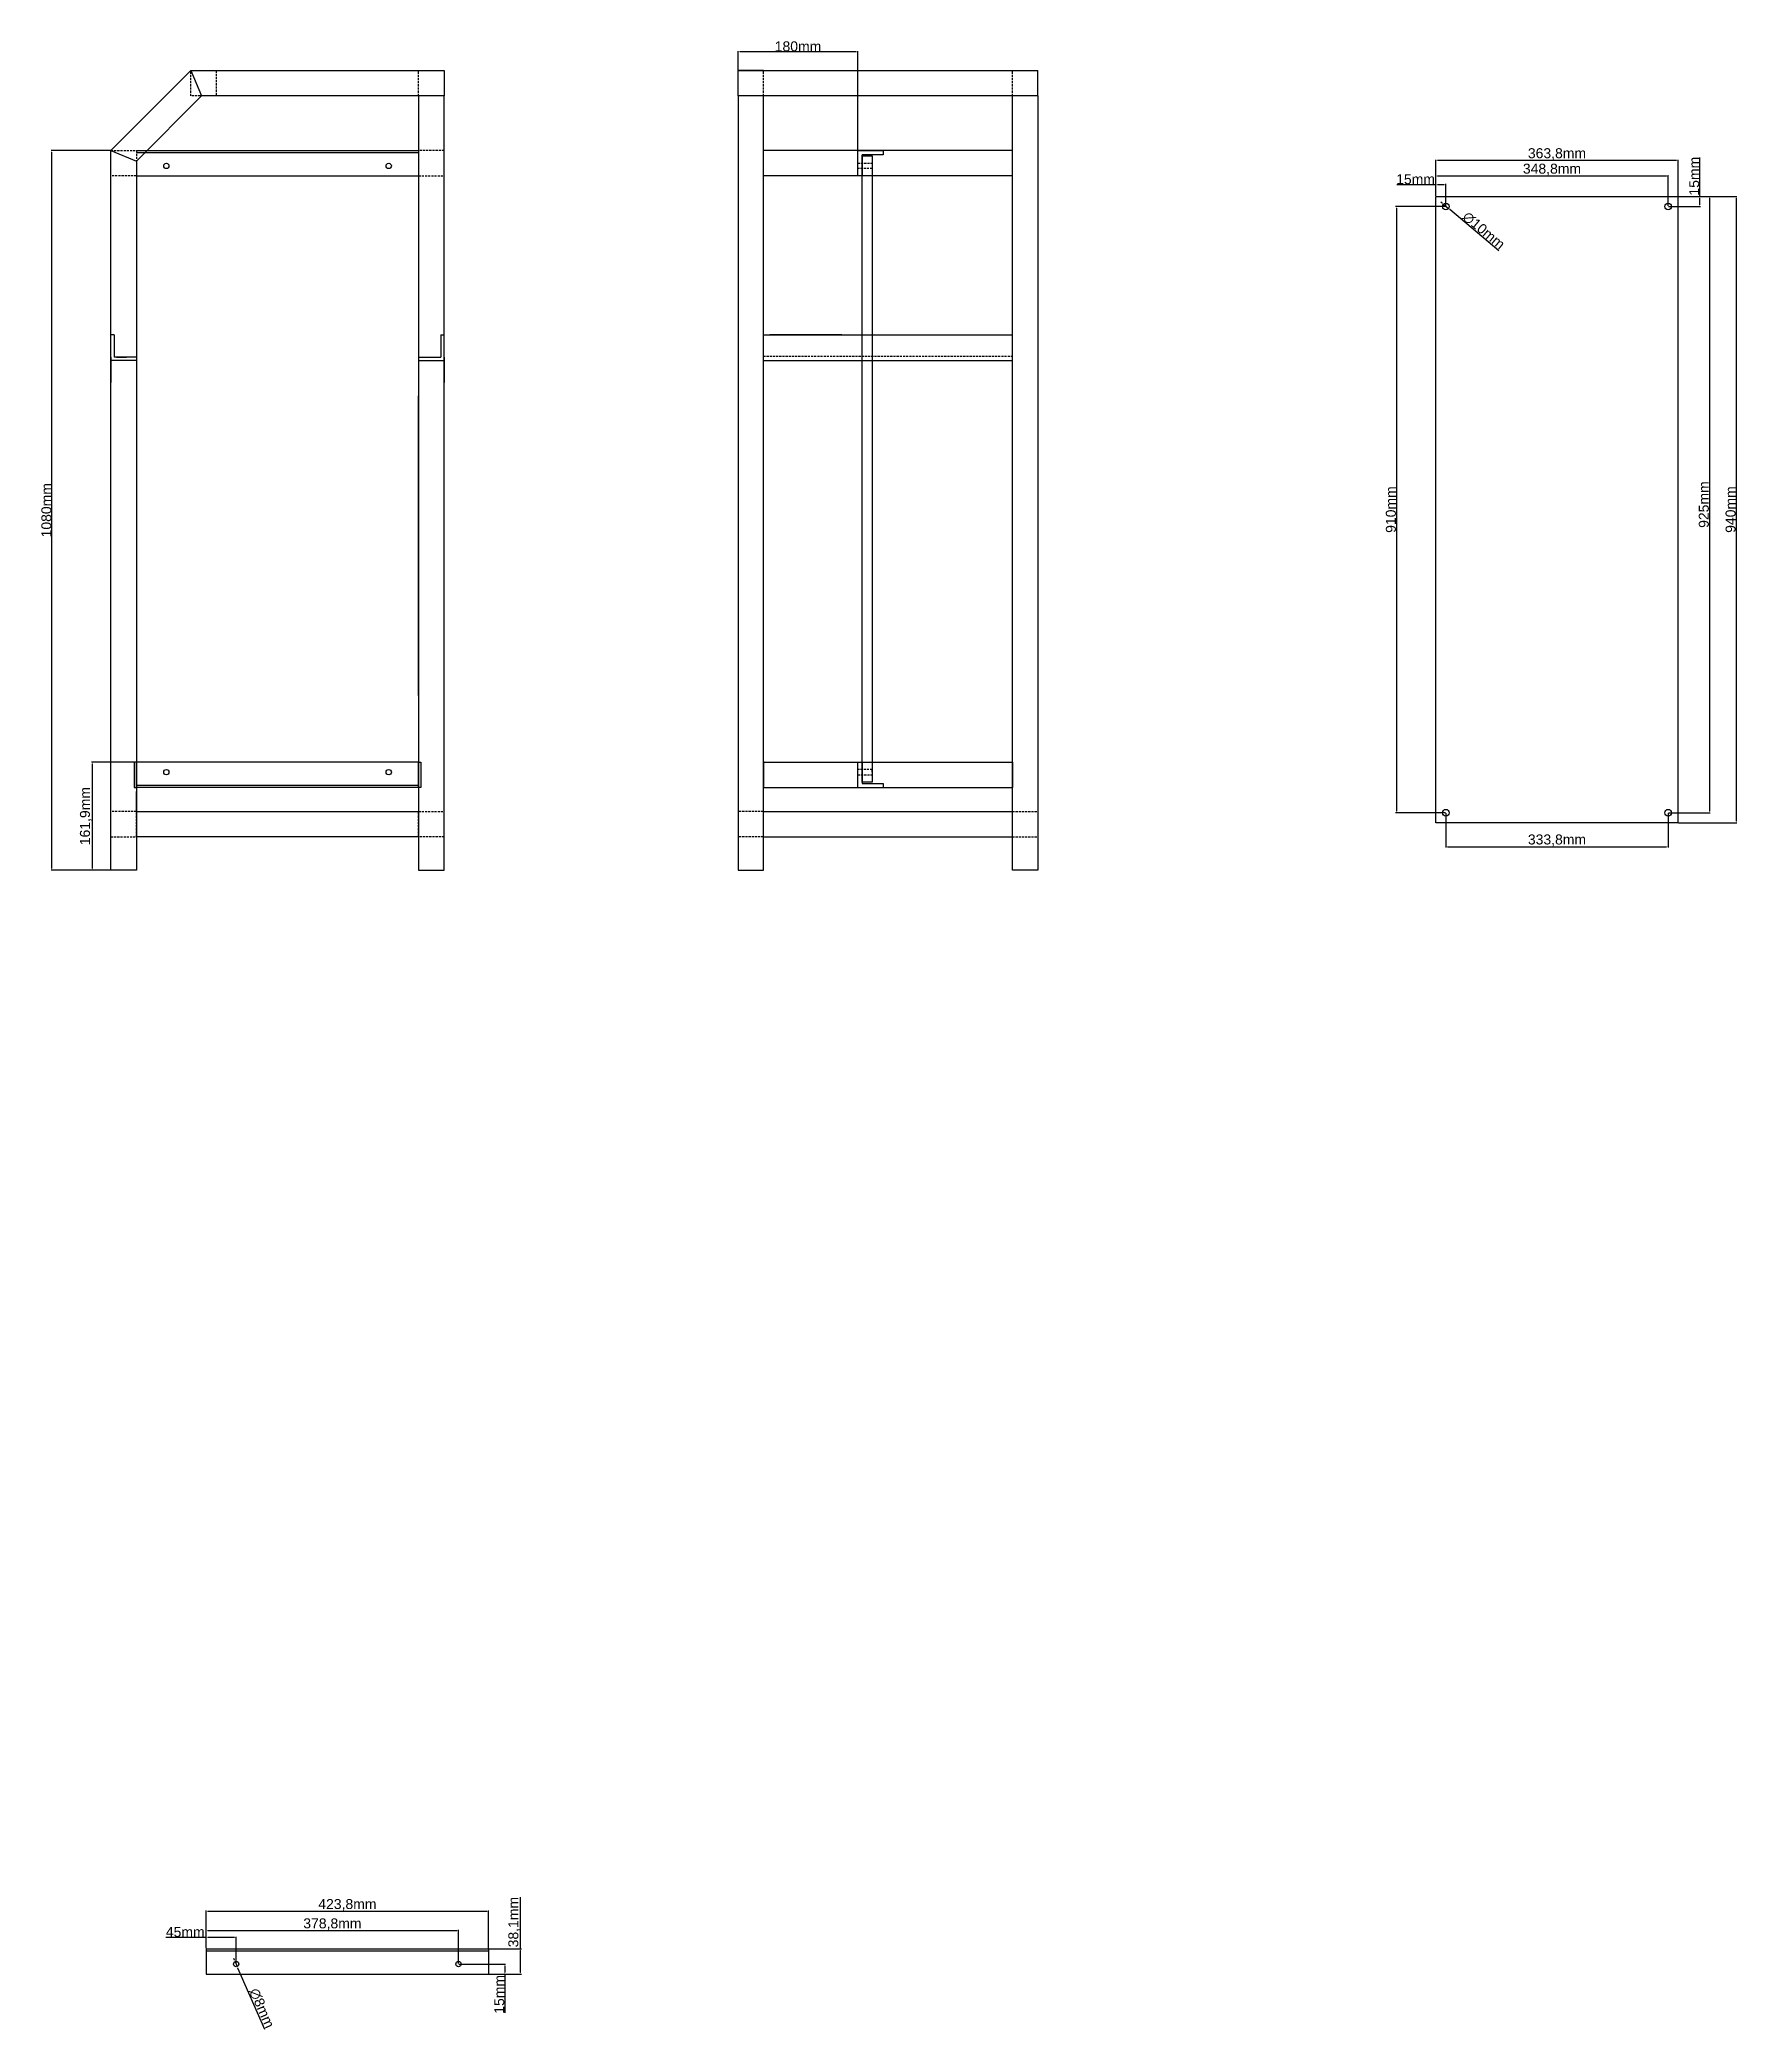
# Model space of a CAD drawing. Header units: centimetres. Extents: x -4347 to 28631, y 41590 to 109107.
# Drawn here: x 8993 to 11541, y 41590 to 44580 of the extents above; entities that cross this region are included whole.
import ezdxf

# ---------------------------------------------------------------- set-up
doc = ezdxf.new("R2010")
doc.units = ezdxf.units.CM
doc.header["$LTSCALE"] = 0.5
doc.linetypes.add('DASHED2', pattern=[9.525, 6.35, -3.175])
doc.styles.get("Standard").update_dxf_attribs({"font": 'arial.ttf'})
doc.dimstyles.new('ISO-25', dxfattribs={"dimtxt": 15, "dimasz": 2.5, "dimexe": 1.25, "dimexo": 0.625, "dimtad": 1, "dimtxsty": 'Standard', "dimcen": 2.5, "dimclrd": 1, "dimclre": 1, "dimadec": 0, "dimazin": 0, "dimtfac": 1, "dimtmove": 0, "dimatfit": 3, "dimfxl": 1, "dimarcsym": 0})

msp = doc.modelspace()

# ---------------------------------------------------------------- blocks, each defined once
blk = doc.blocks.new('*D335')
at = {"color": 1, "lineweight": -2, "transparency": 16777216}
for p, q in [((9137.2, 43495.8), (9070.4, 43495.8)), ((9071.6, 43493.3), (9071.6, 43336.4)), ((9099.1, 43333.9), (9070.4, 43333.9))]:
    blk.add_line(p, q, dxfattribs=at)
at = {"color": 1, "transparency": 16777216}
for points in [[(9071.2, 43493.3), (9072, 43493.3), (9071.6, 43495.8)], [(9071.2, 43336.4), (9072, 43336.4), (9071.6, 43333.9)]]:
    blk.add_solid(points, dxfattribs=at)
at = {"layer": 'Defpoints', "color": 0, "transparency": 16777216}
for p in [(9137.8, 43495.8), (9071.6, 43333.9), (9099.7, 43333.9)]:
    blk.add_point(p, dxfattribs=at)
at = {"color": 0, "transparency": 16777216, "insert": (9062, 43414.8), "char_height": 15, "attachment_point": 5, "rotation": 90}
blk.add_mtext('161,9mm', dxfattribs=at)
blk = doc.blocks.new('*D336')
at = {"color": 1, "lineweight": -2, "transparency": 16777216}
for p, q in [((9099.1, 44413.9), (9009.8, 44413.9)), ((9011, 43336.4), (9011, 44411.4)), ((9137.2, 43333.9), (9009.8, 43333.9))]:
    blk.add_line(p, q, dxfattribs=at)
at = {"color": 1, "transparency": 16777216}
for points in [[(9010.6, 44411.4), (9011.5, 44411.4), (9011, 44413.9)], [(9010.6, 43336.4), (9011.5, 43336.4), (9011, 43333.9)]]:
    blk.add_solid(points, dxfattribs=at)
at = {"layer": 'Defpoints', "color": 0, "transparency": 16777216}
for p in [(9011, 44413.9), (9099.7, 44413.9), (9137.8, 43333.9)]:
    blk.add_point(p, dxfattribs=at)
at = {"color": 0, "transparency": 16777216, "insert": (9002.8, 43873.9), "char_height": 15, "attachment_point": 5, "rotation": 90}
blk.add_mtext('1080mm', dxfattribs=at)
blk = doc.blocks.new('*D337')
at = {"color": 1, "lineweight": -2, "transparency": 16777216}
for p, q in [((10041.1, 44534.5), (10041.1, 44563.1)), ((10218.6, 44561.8), (10043.6, 44561.8)), ((10221.1, 44414.5), (10221.1, 44563.1))]:
    blk.add_line(p, q, dxfattribs=at)
at = {"color": 1, "transparency": 16777216}
for points in [[(10043.6, 44562.2), (10043.6, 44561.4), (10041.1, 44561.8)], [(10218.6, 44562.2), (10218.6, 44561.4), (10221.1, 44561.8)]]:
    blk.add_solid(points, dxfattribs=at)
at = {"layer": 'Defpoints', "color": 0, "transparency": 16777216}
for p in [(10041.1, 44561.8), (10041.1, 44533.9), (10221.1, 44413.9)]:
    blk.add_point(p, dxfattribs=at)
at = {"color": 0, "transparency": 16777216, "insert": (10131.1, 44570.1), "char_height": 15, "attachment_point": 5}
blk.add_mtext('180mm', dxfattribs=at)
blk = doc.blocks.new('*D338')
at = {"color": 1, "lineweight": -2, "transparency": 16777216}
for p, q in [((11088.6, 44345.6), (11088.6, 44376.8)), ((11091.1, 44375.6), (11434.9, 44375.6)), ((11437.4, 44330.6), (11437.4, 44376.8))]:
    blk.add_line(p, q, dxfattribs=at)
at = {"color": 1, "transparency": 16777216}
for points in [[(11091.1, 44376), (11091.1, 44375.1), (11088.6, 44375.6)], [(11434.9, 44376), (11434.9, 44375.1), (11437.4, 44375.6)]]:
    blk.add_solid(points, dxfattribs=at)
at = {"layer": 'Defpoints', "color": 0, "transparency": 16777216}
for p in [(11437.4, 44375.6), (11088.6, 44344.9), (11437.4, 44329.9)]:
    blk.add_point(p, dxfattribs=at)
at = {"color": 0, "transparency": 16777216, "insert": (11263, 44385.2), "char_height": 15, "attachment_point": 5}
blk.add_mtext('348,8mm', dxfattribs=at)
blk = doc.blocks.new('*D339')
at = {"color": 1, "lineweight": -2, "transparency": 16777216}
for p, q in [((11088.6, 44362.4), (11030.3, 44362.4)), ((11088.6, 44345.6), (11088.6, 44363.6)), ((11101.1, 44362.4), (11091.1, 44362.4)), ((11103.6, 44330.6), (11103.6, 44363.6))]:
    blk.add_line(p, q, dxfattribs=at)
at = {"color": 1, "transparency": 16777216}
for points in [[(11091.1, 44362.8), (11091.1, 44362), (11088.6, 44362.4)], [(11101.1, 44362.8), (11101.1, 44362), (11103.6, 44362.4)]]:
    blk.add_solid(points, dxfattribs=at)
at = {"layer": 'Defpoints', "color": 0, "transparency": 16777216}
for p in [(11088.6, 44362.4), (11088.6, 44344.9), (11103.6, 44329.9)]:
    blk.add_point(p, dxfattribs=at)
at = {"color": 0, "transparency": 16777216, "insert": (11058.2, 44370.7), "char_height": 15, "attachment_point": 5}
blk.add_mtext('15mm', dxfattribs=at)
blk = doc.blocks.new('*D340')
at = {"color": 1, "lineweight": -2, "transparency": 16777216}
for p, q in [((11088.6, 44345.6), (11088.6, 44400)), ((11449.9, 44398.8), (11091.1, 44398.8)), ((11452.4, 44345.6), (11452.4, 44400))]:
    blk.add_line(p, q, dxfattribs=at)
at = {"color": 1, "transparency": 16777216}
for points in [[(11091.1, 44399.2), (11091.1, 44398.4), (11088.6, 44398.8)], [(11449.9, 44399.2), (11449.9, 44398.4), (11452.4, 44398.8)]]:
    blk.add_solid(points, dxfattribs=at)
at = {"layer": 'Defpoints', "color": 0, "transparency": 16777216}
for p in [(11088.6, 44398.8), (11088.6, 44344.9), (11452.4, 44344.9)]:
    blk.add_point(p, dxfattribs=at)
at = {"color": 0, "transparency": 16777216, "insert": (11270.5, 44408.4), "char_height": 15, "attachment_point": 5}
blk.add_mtext('363,8mm', dxfattribs=at)
blk = doc.blocks.new('*D341')
at = {"color": 1, "lineweight": -2, "transparency": 16777216}
for p, q in [((11484.9, 44344.9), (11484.9, 44403.3)), ((11438.1, 44329.9), (11486.1, 44329.9)), ((11453.1, 44344.9), (11486.1, 44344.9)), ((11484.9, 44332.4), (11484.9, 44342.4))]:
    blk.add_line(p, q, dxfattribs=at)
at = {"color": 1, "transparency": 16777216}
for points in [[(11484.5, 44342.4), (11485.3, 44342.4), (11484.9, 44344.9)], [(11484.5, 44332.4), (11485.3, 44332.4), (11484.9, 44329.9)]]:
    blk.add_solid(points, dxfattribs=at)
at = {"layer": 'Defpoints', "color": 0, "transparency": 16777216}
for p in [(11437.4, 44329.9), (11452.4, 44344.9), (11484.9, 44344.9)]:
    blk.add_point(p, dxfattribs=at)
at = {"color": 0, "transparency": 16777216, "insert": (11476.6, 44375.3), "char_height": 15, "attachment_point": 5, "rotation": 90}
blk.add_mtext('15mm', dxfattribs=at)
blk = doc.blocks.new('*D342')
at = {"color": 1, "lineweight": -2, "transparency": 16777216}
for p, q in [((11453.1, 44344.9), (11500.5, 44344.9)), ((11499.3, 44342.4), (11499.3, 43422.4)), ((11438.1, 43419.9), (11500.5, 43419.9))]:
    blk.add_line(p, q, dxfattribs=at)
at = {"color": 1, "transparency": 16777216}
for points in [[(11498.8, 44342.4), (11499.7, 44342.4), (11499.3, 44344.9)], [(11498.8, 43422.4), (11499.7, 43422.4), (11499.3, 43419.9)]]:
    blk.add_solid(points, dxfattribs=at)
at = {"layer": 'Defpoints', "color": 0, "transparency": 16777216}
for p in [(11452.4, 44344.9), (11437.4, 43419.9), (11499.3, 43419.9)]:
    blk.add_point(p, dxfattribs=at)
at = {"color": 0, "transparency": 16777216, "insert": (11491, 43882.4), "char_height": 15, "attachment_point": 5, "rotation": 90}
blk.add_mtext('925mm', dxfattribs=at)
blk = doc.blocks.new('*D343')
at = {"color": 1, "lineweight": -2, "transparency": 16777216}
for p, q in [((11453.1, 44344.9), (11540.7, 44344.9)), ((11539.4, 44342.4), (11539.4, 43407.4)), ((11453.1, 43404.9), (11540.7, 43404.9))]:
    blk.add_line(p, q, dxfattribs=at)
at = {"color": 1, "transparency": 16777216}
for points in [[(11539, 44342.4), (11539.9, 44342.4), (11539.4, 44344.9)], [(11539, 43407.4), (11539.9, 43407.4), (11539.4, 43404.9)]]:
    blk.add_solid(points, dxfattribs=at)
at = {"layer": 'Defpoints', "color": 0, "transparency": 16777216}
for p in [(11452.4, 44344.9), (11452.4, 43404.9), (11539.4, 43404.9)]:
    blk.add_point(p, dxfattribs=at)
at = {"color": 0, "transparency": 16777216, "insert": (11531.2, 43874.9), "char_height": 15, "attachment_point": 5, "rotation": 90}
blk.add_mtext('940mm', dxfattribs=at)
blk = doc.blocks.new('*D344')
at = {"color": 1, "lineweight": -2, "transparency": 16777216}
for p, q in [((11103, 44329.9), (11028.2, 44329.9)), ((11029.5, 44327.4), (11029.5, 43422.4)), ((11103, 43419.9), (11028.2, 43419.9))]:
    blk.add_line(p, q, dxfattribs=at)
at = {"color": 1, "transparency": 16777216}
for points in [[(11029, 44327.4), (11029.9, 44327.4), (11029.5, 44329.9)], [(11029, 43422.4), (11029.9, 43422.4), (11029.5, 43419.9)]]:
    blk.add_solid(points, dxfattribs=at)
at = {"layer": 'Defpoints', "color": 0, "transparency": 16777216}
for p in [(11103.6, 44329.9), (11029.5, 43419.9), (11103.6, 43419.9)]:
    blk.add_point(p, dxfattribs=at)
at = {"color": 0, "transparency": 16777216, "insert": (11021.2, 43874.9), "char_height": 15, "attachment_point": 5, "rotation": 90}
blk.add_mtext('910mm', dxfattribs=at)
blk = doc.blocks.new('*D345')
at = {"color": 1, "lineweight": -2, "transparency": 16777216}
for p, q in [((11103.6, 43419.3), (11103.6, 43367.5)), ((11437.4, 43419.3), (11437.4, 43367.5)), ((11106.1, 43368.7), (11434.9, 43368.7))]:
    blk.add_line(p, q, dxfattribs=at)
at = {"color": 1, "transparency": 16777216}
for points in [[(11106.1, 43369.2), (11106.1, 43368.3), (11103.6, 43368.7)], [(11434.9, 43369.2), (11434.9, 43368.3), (11437.4, 43368.7)]]:
    blk.add_solid(points, dxfattribs=at)
at = {"layer": 'Defpoints', "color": 0, "transparency": 16777216}
for p in [(11103.6, 43419.9), (11437.4, 43419.9), (11437.4, 43368.7)]:
    blk.add_point(p, dxfattribs=at)
at = {"color": 0, "transparency": 16777216, "insert": (11270.5, 43378.4), "char_height": 15, "attachment_point": 5}
blk.add_mtext('333,8mm', dxfattribs=at)
blk = doc.blocks.new('*D346')
at = {"color": 1, "lineweight": -2, "transparency": 16777216}
for p, q in [((11097.9, 44334.7), (11096, 44336.3)), ((11099.8, 44333.1), (11107.5, 44326.7)), ((11183.2, 44263.5), (11109.4, 44325.1))]:
    blk.add_line(p, q, dxfattribs=at)
at = {"color": 1, "transparency": 16777216}
for points in [[(11098.1, 44335.1), (11097.6, 44334.4), (11099.8, 44333.1)], [(11109.7, 44325.4), (11109.1, 44324.8), (11107.5, 44326.7)]]:
    blk.add_solid(points, dxfattribs=at)
at = {"layer": 'Defpoints', "color": 0, "transparency": 16777216}
for p in [(11099.8, 44333.1), (11107.5, 44326.7)]:
    blk.add_point(p, dxfattribs=at)
at = {"color": 0, "transparency": 16777216, "insert": (11160.5, 44293.8), "char_height": 15, "attachment_point": 5, "rotation": 320.1456}
blk.add_mtext('∅10mm', dxfattribs=at)
blk = doc.blocks.new('*D348')
at = {"color": 1, "lineweight": -2, "transparency": 16777216}
for p, q in [((9242.7, 41731.8), (9182.3, 41731.8)), ((9242.7, 41715.6), (9242.7, 41733)), ((9285.2, 41731.8), (9245.2, 41731.8)), ((9287.7, 41692.5), (9287.7, 41733))]:
    blk.add_line(p, q, dxfattribs=at)
at = {"color": 1, "transparency": 16777216}
for points in [[(9245.2, 41732.2), (9245.2, 41731.4), (9242.7, 41731.8)], [(9285.2, 41732.2), (9285.2, 41731.4), (9287.7, 41731.8)]]:
    blk.add_solid(points, dxfattribs=at)
at = {"layer": 'Defpoints', "color": 0, "transparency": 16777216}
for p in [(9242.7, 41731.8), (9242.7, 41714.9), (9287.7, 41691.8)]:
    blk.add_point(p, dxfattribs=at)
at = {"color": 0, "transparency": 16777216, "insert": (9211.2, 41740), "char_height": 15, "attachment_point": 5}
blk.add_mtext('45mm', dxfattribs=at)
blk = doc.blocks.new('*D349')
at = {"color": 1, "lineweight": -2, "transparency": 16777216}
for p, q in [((9242.7, 41715.6), (9242.7, 41743.2)), ((9619, 41742), (9245.2, 41742)), ((9621.5, 41692.5), (9621.5, 41743.2))]:
    blk.add_line(p, q, dxfattribs=at)
at = {"color": 1, "transparency": 16777216}
for points in [[(9245.2, 41742.4), (9245.2, 41741.5), (9242.7, 41742)], [(9619, 41742.4), (9619, 41741.5), (9621.5, 41742)]]:
    blk.add_solid(points, dxfattribs=at)
at = {"layer": 'Defpoints', "color": 0, "transparency": 16777216}
for p in [(9242.7, 41742), (9242.7, 41714.9), (9621.5, 41691.8)]:
    blk.add_point(p, dxfattribs=at)
at = {"color": 0, "transparency": 16777216, "insert": (9432.1, 41751.6), "char_height": 15, "attachment_point": 5}
blk.add_mtext('378,8mm', dxfattribs=at)
blk = doc.blocks.new('*D350')
at = {"color": 1, "lineweight": -2, "transparency": 16777216}
for p, q in [((9242.7, 41715.6), (9242.7, 41772.2)), ((9664, 41771), (9245.2, 41771)), ((9666.5, 41715.6), (9666.5, 41772.2))]:
    blk.add_line(p, q, dxfattribs=at)
at = {"color": 1, "transparency": 16777216}
for points in [[(9245.2, 41771.4), (9245.2, 41770.5), (9242.7, 41771)], [(9664, 41771.4), (9664, 41770.5), (9666.5, 41771)]]:
    blk.add_solid(points, dxfattribs=at)
at = {"layer": 'Defpoints', "color": 0, "transparency": 16777216}
for p in [(9242.7, 41771), (9242.7, 41714.9), (9666.5, 41714.9)]:
    blk.add_point(p, dxfattribs=at)
at = {"color": 0, "transparency": 16777216, "insert": (9454.6, 41780.6), "char_height": 15, "attachment_point": 5}
blk.add_mtext('423,8mm', dxfattribs=at)
blk = doc.blocks.new('*D351')
at = {"color": 1, "lineweight": -2, "transparency": 16777216}
for p, q in [((9622.1, 41691.8), (9692.2, 41691.8)), ((9690.9, 41689.3), (9690.9, 41679.3)), ((9667.1, 41676.8), (9692.2, 41676.8)), ((9690.9, 41676.8), (9690.9, 41618.5))]:
    blk.add_line(p, q, dxfattribs=at)
at = {"color": 1, "transparency": 16777216}
for points in [[(9690.5, 41689.3), (9691.4, 41689.3), (9690.9, 41691.8)], [(9690.5, 41679.3), (9691.4, 41679.3), (9690.9, 41676.8)]]:
    blk.add_solid(points, dxfattribs=at)
at = {"layer": 'Defpoints', "color": 0, "transparency": 16777216}
for p in [(9621.5, 41691.8), (9666.5, 41676.8), (9690.9, 41676.8)]:
    blk.add_point(p, dxfattribs=at)
at = {"color": 0, "transparency": 16777216, "insert": (9682.7, 41646.4), "char_height": 15, "attachment_point": 5, "rotation": 90}
blk.add_mtext('15mm', dxfattribs=at)
blk = doc.blocks.new('*D352')
at = {"color": 1, "lineweight": -2, "transparency": 16777216}
for p, q in [((9714.7, 41714.9), (9714.7, 41792.1)), ((9667.1, 41714.9), (9716, 41714.9)), ((9714.7, 41679.3), (9714.7, 41712.4)), ((9667.1, 41676.8), (9716, 41676.8))]:
    blk.add_line(p, q, dxfattribs=at)
at = {"color": 1, "transparency": 16777216}
for points in [[(9714.3, 41712.4), (9715.1, 41712.4), (9714.7, 41714.9)], [(9714.3, 41679.3), (9715.1, 41679.3), (9714.7, 41676.8)]]:
    blk.add_solid(points, dxfattribs=at)
at = {"layer": 'Defpoints', "color": 0, "transparency": 16777216}
for p in [(9666.5, 41714.9), (9714.7, 41714.9), (9666.5, 41676.8)]:
    blk.add_point(p, dxfattribs=at)
at = {"color": 0, "transparency": 16777216, "insert": (9705.1, 41754.8), "char_height": 15, "attachment_point": 5, "rotation": 90}
blk.add_mtext('38,1mm', dxfattribs=at)
blk = doc.blocks.new('*D353')
at = {"color": 1, "lineweight": -2, "transparency": 16777216}
for p, q in [((9285.1, 41697.8), (9284.1, 41700.1)), ((9286.1, 41695.5), (9289.3, 41688.2)), ((9330.6, 41593.7), (9290.3, 41685.9))]:
    blk.add_line(p, q, dxfattribs=at)
at = {"color": 1, "transparency": 16777216}
for points in [[(9285.4, 41697.9), (9284.7, 41697.6), (9286.1, 41695.5)], [(9290.6, 41686), (9289.9, 41685.7), (9289.3, 41688.2)]]:
    blk.add_solid(points, dxfattribs=at)
at = {"layer": 'Defpoints', "color": 0, "transparency": 16777216}
for p in [(9286.1, 41695.5), (9289.3, 41688.2)]:
    blk.add_point(p, dxfattribs=at)
at = {"color": 0, "transparency": 16777216, "insert": (9326.1, 41625.6), "char_height": 15, "attachment_point": 5, "rotation": 293.6141}
blk.add_mtext('∅8mm', dxfattribs=at)

# ---------------------------------------------------------------- dimensions: what is measured, and where the dimension line sits
for base, p1, p2, picture, middle in [((10041.071, 44561.815), (10221.071, 44413.852), (10041.071, 44533.852), '*D337', (10131.071, 44570.099)), ((11088.638, 44398.777), (11452.438, 44344.929), (11088.638, 44344.929), '*D340', (11270.538, 44408.416)), ((11088.638, 44362.367), (11103.638, 44329.929), (11088.638, 44344.929), '*D339', (11058.22, 44370.65)), ((11437.438, 43368.738), (11103.638, 43419.929), (11437.438, 43419.929), '*D345', (11270.538, 43378.378)), ((9242.659, 41770.961), (9666.459, 41714.926), (9242.659, 41714.926), '*D350', (9454.559, 41780.601)), ((9242.659, 41731.787), (9287.659, 41691.826), (9242.659, 41714.926), '*D348', (9211.232, 41740.04)), ((9242.659, 41741.957), (9621.459, 41691.826), (9242.659, 41714.926), '*D349', (9432.059, 41751.596))]:
    dim = msp.add_linear_dim(base=base, p1=p1, p2=p2, dimstyle='ISO-25', override={"dimpost": 'mm'})
    dim.commit()
    dim.dimension.update_dxf_attribs({"geometry": picture, "text_midpoint": middle})
for base, p1, p2, picture, middle in [((9011.036, 44413.852), (9137.811, 43333.852), (9099.711, 44413.852), '*D336', (9002.753, 43873.852)), ((11484.868, 44344.929), (11437.438, 44329.929), (11452.438, 44344.929), '*D341', (11476.585, 44375.348)), ((11029.452, 43419.929), (11103.638, 44329.929), (11103.638, 43419.929), '*D344', (11021.169, 43874.929)), ((11499.266, 43419.929), (11452.438, 44344.929), (11437.438, 43419.929), '*D342', (11490.982, 43882.429)), ((11539.436, 43404.929), (11452.438, 44344.929), (11452.438, 43404.929), '*D343', (11531.153, 43874.929)), ((9071.63, 43333.852), (9137.811, 43495.752), (9099.711, 43333.852), '*D335', (9061.991, 43414.802)), ((9714.701, 41714.926), (9666.459, 41676.826), (9666.459, 41714.926), '*D352', (9705.061, 41754.783)), ((9690.948, 41676.826), (9621.459, 41691.826), (9666.459, 41676.826), '*D351', (9682.664, 41646.407))]:
    dim = msp.add_linear_dim(base=base, p1=p1, p2=p2, angle=90, dimstyle='ISO-25', override={"dimpost": 'mm'})
    dim.commit()
    dim.dimension.update_dxf_attribs({"geometry": picture, "text_midpoint": middle})
dim = msp.add_linear_dim(base=(11437.438, 44375.56), p1=(11088.638, 44344.929), p2=(11437.438, 44329.929), dimstyle='ISO-25', override={"dimpost": 'mm'})
dim.commit()
dim.dimension.update_dxf_attribs({"geometry": '*D338', "text_midpoint": (11263.038, 44375.56), "dimtype": 160})
for p1, p2, picture, middle in [((11099.8, 44333.134), (11107.477, 44326.725), '*D346', (11154.958, 44287.089)), ((9286.057, 41695.491), (9289.261, 41688.16), '*D353', (9318.149, 41622.082))]:
    dim = msp.add_diameter_dim_2p(p1=p1, p2=p2, dimstyle='ISO-25', override={"dimpost": 'mm'})
    dim.commit()
    dim.dimension.update_dxf_attribs({"geometry": picture, "text_midpoint": middle, "dimtype": 163})

# ---------------------------------------------------------------- linework, layer by layer
for p, q in [((9099.711, 44413.852), (9219.711, 44533.852)), ((9219.711, 44533.852), (9599.711, 44533.852)), ((9219.711, 44533.852), (9235.493, 44495.752)), ((9599.711, 44533.852), (9599.711, 44495.752)), ((10079.171, 44533.852), (10041.071, 44533.852)), ((10041.071, 44533.852), (10491.071, 44533.852)), ((10041.071, 44495.752), (10041.071, 44533.852)), ((10452.971, 44533.852), (10491.071, 44533.852)), ((10491.071, 44495.752), (10491.071, 44533.852)), ((9137.811, 44398.071), (9235.493, 44495.752)), ((9599.711, 44495.752), (9235.493, 44495.752)), ((9599.711, 44495.752), (9561.611, 44495.752)), ((9561.611, 44495.752), (9561.611, 43333.852)), ((9599.711, 43333.852), (9599.711, 44495.752)), ((10491.071, 44495.752), (10041.071, 44495.752)), ((10041.071, 44495.752), (10041.071, 43333.852)), ((10079.171, 43333.852), (10079.171, 44495.752)), ((10452.971, 44495.752), (10412.971, 44495.752)), ((10452.971, 43333.852), (10452.971, 44495.752)), ((10491.071, 44495.752), (10491.071, 43333.852)), ((9099.711, 43333.852), (9099.711, 44413.852)), ((9099.711, 44413.852), (9137.811, 44398.071)), ((9137.811, 44413.852), (9137.811, 44410.682)), ((9561.611, 44413.852), (9561.611, 44375.752)), ((10452.971, 44413.852), (10079.171, 44413.852)), ((10227.421, 43465.752), (10227.421, 44407.502)), ((10227.421, 44405.752), (10242.421, 44405.752)), ((10242.421, 44405.752), (10242.421, 43465.752)), ((9137.811, 44398.071), (9137.811, 43333.852)), ((10452.971, 44375.752), (10079.171, 44375.752)), ((10227.421, 44375.752), (10221.071, 44375.752)), ((11088.638, 44344.929), (11452.438, 44344.929)), ((11088.638, 43404.929), (11088.638, 44344.929)), ((11088.638, 44344.929), (11113.638, 44344.929)), ((11452.438, 43404.929), (11452.438, 44344.929)), ((9104.711, 44136.952), (9099.711, 44136.952)), ((9104.711, 44136.952), (9104.711, 44103.852)), ((9594.711, 44136.952), (9594.711, 44103.852)), ((9594.711, 44136.952), (9599.711, 44136.952)), ((10079.171, 44136.952), (10452.971, 44136.952)), ((10079.171, 44136.952), (10219.171, 44136.952)), ((10196.646, 44136.952), (10088.696, 44136.952)), ((9104.711, 44129.252), (9104.711, 44103.852)), ((9599.711, 44107.252), (9599.711, 44129.252)), ((9099.711, 44103.852), (9099.711, 44065.752)), ((9137.811, 44098.852), (9099.711, 44098.852)), ((9137.811, 44103.852), (9104.711, 44103.852)), ((9107.811, 44103.852), (9122.811, 44103.852)), ((9137.811, 44103.852), (9137.811, 44098.852)), ((9561.611, 44103.852), (9594.711, 44103.852)), ((9561.611, 44103.852), (9561.611, 44098.852)), ((9561.611, 44098.852), (9599.711, 44098.852)), ((9599.711, 44103.852), (9599.711, 44065.752)), ((10079.171, 44098.852), (10452.971, 44098.852)), ((9561.611, 43595.752), (9561.611, 44045.752)), ((10221.071, 43495.752), (10227.421, 43495.752)), ((9137.811, 43421.952), (9137.811, 43451.952)), ((10242.421, 43465.752), (10227.421, 43465.752)), ((9137.811, 43421.952), (9561.611, 43421.952)), ((10079.171, 43421.952), (10452.971, 43421.952)), ((11452.438, 43404.929), (11088.638, 43404.929)), ((9561.611, 43383.852), (9137.811, 43383.852)), ((10079.171, 43383.852), (10452.971, 43383.852)), ((9137.811, 43333.852), (9099.711, 43333.852)), ((9561.611, 43333.852), (9599.711, 43333.852)), ((10041.071, 43333.852), (10079.171, 43333.852)), ((10491.071, 43333.852), (10452.971, 43333.852)), ((9242.659, 41714.926), (9666.459, 41714.926)), ((9242.659, 41714.926), (9242.659, 41676.826)), ((9666.459, 41714.926), (9666.459, 41676.826)), ((9242.659, 41711.756), (9666.459, 41711.756)), ((9242.659, 41676.826), (9272.659, 41676.826)), ((9242.659, 41676.826), (9666.459, 41676.826))]:
    msp.add_line(p, q)
at = {"linetype": 'DASHED2'}
for p, q in [((9219.711, 44533.852), (9257.811, 44533.852)), ((9219.711, 44495.752), (9219.711, 44533.852)), ((9257.811, 44533.852), (9257.811, 44495.752)), ((9561.611, 44495.752), (9561.611, 44533.852)), ((10079.171, 44495.752), (10079.171, 44533.852)), ((10452.971, 44495.752), (10452.971, 44533.852)), ((9257.811, 44495.752), (9219.711, 44495.752)), ((9099.711, 44413.852), (9137.811, 44413.852)), ((9099.711, 44375.752), (9099.711, 44413.852)), ((9137.811, 44413.852), (9137.811, 44375.752)), ((9137.811, 44375.752), (9099.711, 44375.752)), ((10221.071, 44394.752), (10242.421, 44394.752)), ((10242.421, 44386.752), (10221.071, 44386.752)), ((10079.171, 44105.202), (10452.971, 44105.202)), ((10242.421, 43484.752), (10221.071, 43484.752)), ((10242.421, 43480.752), (10242.421, 43484.752)), ((10221.071, 43476.752), (10242.421, 43476.752)), ((9137.811, 43421.952), (9099.711, 43421.952)), ((9137.811, 43383.852), (9137.811, 43421.952)), ((9561.611, 43383.852), (9561.611, 43421.952)), ((9561.611, 43421.952), (9599.711, 43421.952)), ((9561.611, 43421.952), (9561.611, 43383.852)), ((10079.171, 43421.952), (10041.071, 43421.952)), ((10452.971, 43421.952), (10491.071, 43421.952)), ((9099.711, 43383.852), (9137.811, 43383.852)), ((9599.711, 43383.852), (9561.611, 43383.852)), ((10079.171, 43383.852), (10041.071, 43383.852)), ((10452.971, 43383.852), (10491.071, 43383.852))]:
    msp.add_line(p, q, dxfattribs=at)
at = {"color": 85, "true_color": 0x58ba48}
for p, q in [((9137.811, 44413.852), (9561.611, 44413.852)), ((9137.811, 44410.682), (9561.611, 44410.682)), ((9137.811, 44375.752), (9167.811, 44375.752)), ((9137.811, 44375.752), (9561.611, 44375.752))]:
    msp.add_line(p, q, dxfattribs=at)
at = {"color": 85, "linetype": 'DASHED2', "true_color": 0x58ba48}
for p, q in [((9599.711, 44413.852), (9561.611, 44413.852)), ((9561.611, 44413.852), (9561.611, 44375.752)), ((9599.711, 44375.752), (9599.711, 44413.852)), ((9561.611, 44375.752), (9599.711, 44375.752))]:
    msp.add_line(p, q, dxfattribs=at)
at = {"color": 114, "true_color": 0x139b48}
for p, q in [((10221.071, 44375.752), (10221.071, 44413.852)), ((10221.071, 44413.852), (10259.171, 44413.852)), ((10259.171, 44407.502), (10227.421, 44407.502)), ((10227.421, 44407.502), (10227.421, 44375.752)), ((10259.171, 44413.852), (10259.171, 44407.502)), ((10227.421, 44375.752), (10221.071, 44375.752)), ((9167.811, 43495.752), (9137.811, 43495.752)), ((9531.611, 43495.752), (9167.811, 43495.752)), ((9561.611, 43495.752), (9531.611, 43495.752)), ((10221.071, 43457.652), (10221.071, 43495.752)), ((10227.421, 43495.752), (10227.421, 43464.002)), ((9561.611, 43460.822), (9137.811, 43460.822)), ((9561.611, 43457.652), (9137.811, 43457.652)), ((10227.421, 43464.002), (10259.171, 43464.002)), ((10259.171, 43464.002), (10259.171, 43457.652))]:
    msp.add_line(p, q, dxfattribs=at)
at = {"color": 30, "true_color": 0xf8991e}
for p, q in [((9137.811, 43495.752), (9134.641, 43495.752)), ((9134.641, 43495.752), (9134.641, 43457.652)), ((9137.811, 43457.652), (9137.811, 43495.752)), ((9137.811, 43495.752), (9137.811, 43457.652)), ((9561.611, 43457.652), (9561.611, 43495.752)), ((9561.611, 43495.752), (9564.781, 43495.752)), ((9561.611, 43495.752), (9561.611, 43457.652)), ((9564.781, 43495.752), (9564.781, 43457.652)), ((9134.641, 43457.652), (9137.811, 43457.652)), ((9561.611, 43457.652), (9561.611, 43460.822)), ((9564.781, 43457.652), (9561.611, 43457.652))]:
    msp.add_line(p, q, dxfattribs=at)
at = {"color": 30, "true_color": 0xf26722}
for p, q in [((10079.171, 43496.952), (10079.171, 43458.852)), ((10079.171, 43495.752), (10452.971, 43495.752)), ((10079.171, 43495.752), (10079.171, 43458.852)), ((10452.971, 43495.752), (10452.971, 43457.652)), ((10079.171, 43457.652), (10452.971, 43457.652))]:
    msp.add_line(p, q, dxfattribs=at)
for centre, radius in [((9182.811, 44390.752), 4), ((9516.611, 44390.752), 4), ((11103.638, 44329.929), 5), ((11437.438, 44329.929), 5), ((11103.638, 43419.929), 5), ((11437.438, 43419.929), 5), ((9287.659, 41691.826), 4), ((9621.459, 41691.826), 4)]:
    msp.add_circle(centre, radius)
at = {"color": 114, "true_color": 0x139b48}
for centre in [(9182.811, 43480.752), (9182.811, 43480.752), (9516.611, 43480.752), (9516.611, 43480.752)]:
    msp.add_circle(centre, 4, dxfattribs=at)

msp.set_redraw_order([(e.dxf.handle, doc.entitydb.next_handle()) for e in msp.query("TEXT MTEXT ATTDEF DIMENSION ARC_DIMENSION")])  # texts and dimensions are drawn at this point

doc.saveas('drawing.dxf')
